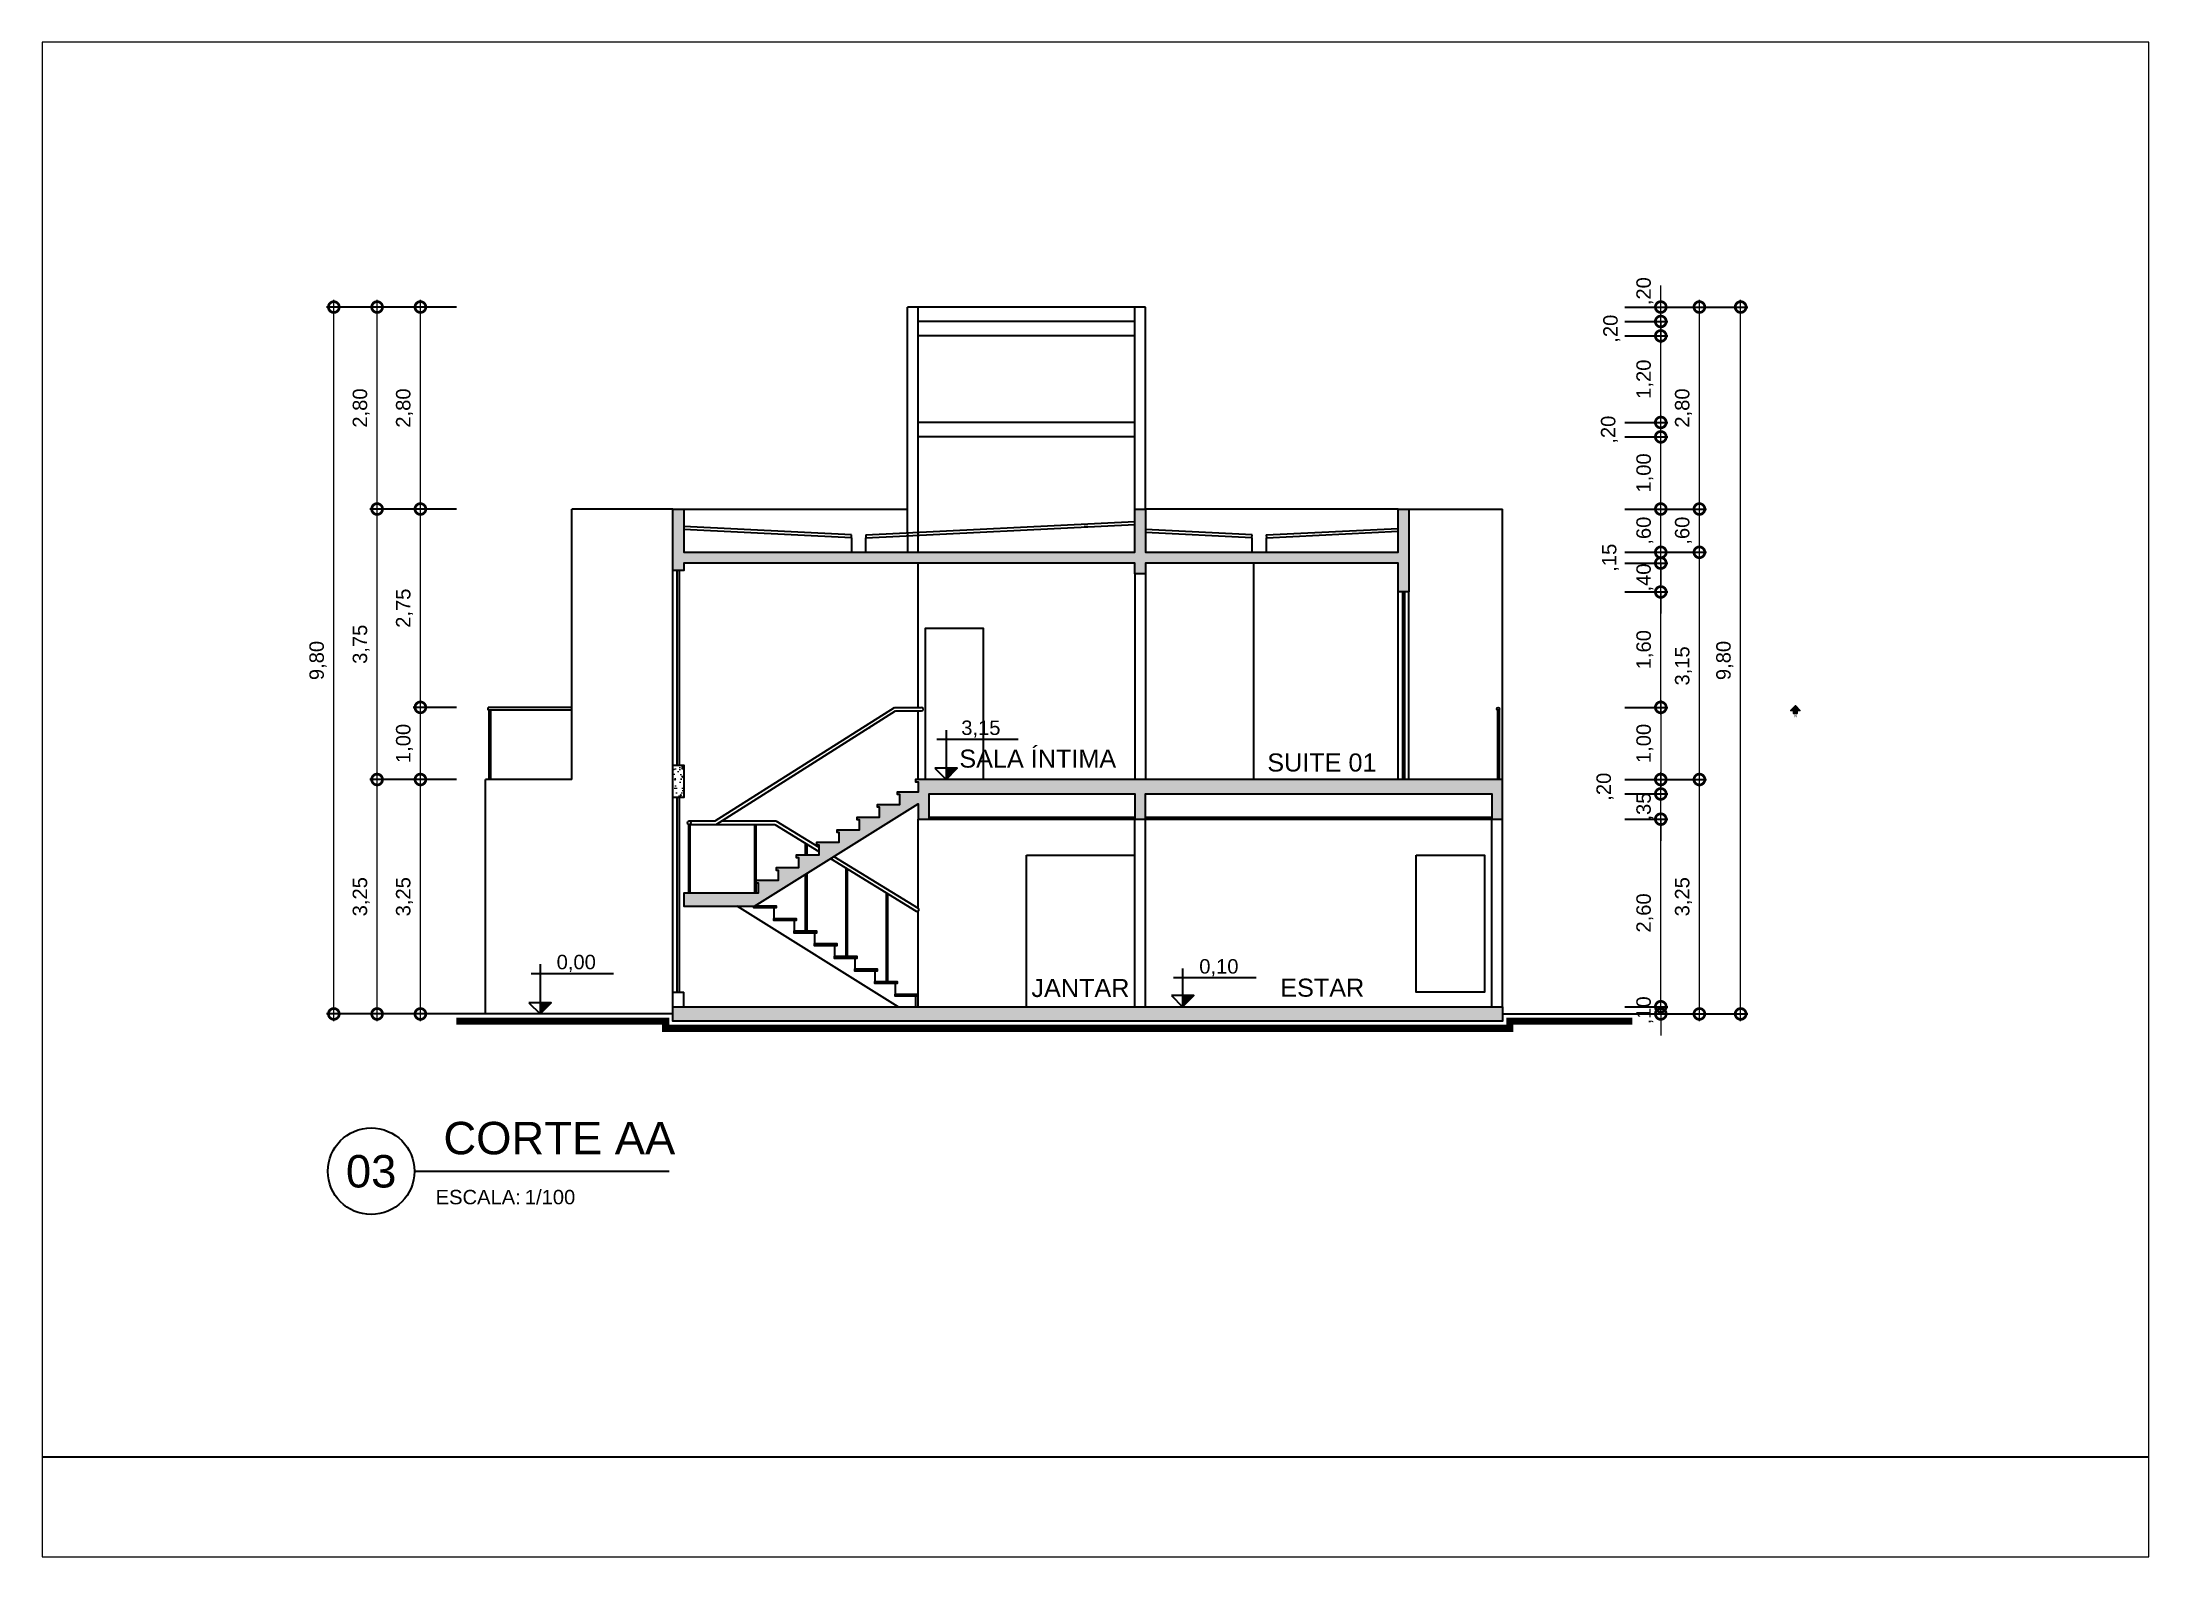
# Paper-space layout 'corteaa' of a CAD drawing. Header units: metres, sheet in millimetres. Extents: x -205 to 87, y 297 to 507.
# The model-space entities are those that its viewports show. They can reach past a viewport. Long polylines and large blocks are cut down to what shows.
import ezdxf
from ezdxf.enums import TextEntityAlignment as Align

# ---------------------------------------------------------------- set-up
doc = ezdxf.new("R2010")
doc.units = ezdxf.units.M
doc.header["$LTSCALE"] = 0.25
doc.linetypes.add('HIDDEN2', pattern=[4.7625, 3.175, -1.5875])
doc.layers.add('0_MRG_AUX', color=7, linetype='Continuous', true_color=0xecbcd1, plot=False)
for name, color, linetype in [('ARQ_ALV CT', 4, 'Continuous'), ('ARQ_ALV VS', 2, 'Continuous'), ('ARQ_CONC CT', 6, 'Continuous'), ('ARQ_DIV', 3, 'Continuous'), ('ARQ_ESQ CT', 2, 'Continuous'), ('ARQ_METAL CT', 2, 'Continuous'), ('ARQ_METAL VS', 1, 'Continuous'), ('ARQ_PROJ INF', 1, 'HIDDEN2'), ('ARQ_TXT 01', 1, 'Continuous'), ('ARQ_VISTA 01', 1, 'Continuous'), ('ARQ_VISTA 03', 3, 'Continuous'), ('SIMB_01', 1, 'Continuous'), ('SIMB_02', 2, 'Continuous'), ('SIMB_PREENCHIMENTO', 253, 'Continuous'), ('SIMB_TXT', 1, 'Continuous')]:
    doc.layers.add(name, color=color, linetype=linetype)
for name, color, linetype, lineweight in [('ARQ_CINZA 02', 251, 'Continuous', 9), ('ARQ_CINZA 03', 252, 'Continuous', 9), ('ARQ_CINZA 04', 253, 'Continuous', 9)]:
    doc.layers.add(name, color=color, linetype=linetype, lineweight=lineweight)
doc.layers.add('ARQ_COTA_AZUL', color=7, linetype='Continuous', lineweight=20, true_color=0x26d968)
doc.styles.add('Annot_2.5mm', font='arial.ttf', dxfattribs={"height": 2.5})
doc.styles.add('Annot_3.5mm', font='arial.ttf', dxfattribs={"height": 3.5})
doc.styles.add('cota', font='arial.ttf')
doc.styles.add('SIMB', font='arial.ttf')
doc.dimstyles.new('Info 01 - annot', dxfattribs={"dimtxt": 2, "dimasz": 3, "dimexe": 1, "dimexo": 1, "dimgap": 1, "dimtad": 1, "dimzin": 4, "dimtxsty": 'cota', "dimblk": 'DOTSMALL', "dimcen": 2, "dimdle": 1, "dimclrd": 256, "dimclre": 256, "dimclrt": 1, "dimazin": 2, "dimtfac": 0.09, "dimtix": 1, "dimtmove": 2, "dimatfit": 2, "dimfxl": 5, "dimfxlon": 1, "dimtolj": 1, "dimtzin": 4, "dimlwd": -1, "dimarcsym": 1})

psp = doc.layouts.new('corteaa')

msp = doc.modelspace()

# ---------------------------------------------------------------- texts
at = {"layer": 'ARQ_TXT 01', "char_height": 0.25, "width": 2.41083, "attachment_point": 1, "style": 'Annot_2.5mm'}
for s, insert in [('SALA ÍNTIMA', (47373.384, 23429.85)), ('SUITE 01', (47377.652, 23429.796)), ('JANTAR', (47374.383, 23426.67)), ('ESTAR', (47377.832, 23426.674))]:
    msp.add_mtext(s, dxfattribs=dict(at, insert=insert))

# ---------------------------------------------------------------- blocks, each defined once
blk = doc.blocks.new('norte')
at = {"layer": 'SIMB_PREENCHIMENTO'}
blk.add_hatch(color=256, dxfattribs=at).paths.add_polyline_path([(-6.4, -6.4), (-2.2, -6.4), (-2.2, -10.9), (2.2, -10.9), (2.2, -6.4), (6.4, -6.4), (0, 0)])
at = {"layer": 'SIMB_01'}
blk.add_lwpolyline([(-2.2, -6.4), (-6.4, -6.4), (0, 0), (6.4, -6.4), (2.2, -6.4), (2.2, -10.9), (-2.2, -10.9)], close=True, dxfattribs=at)
at = {"layer": 'SIMB_01', "insert": (-1.4, -12.4), "char_height": 3.5, "width": 3.7, "attachment_point": 1, "style": 'Annot_3.5mm'}
blk.add_mtext('N', dxfattribs=at)
blk = doc.blocks.new('*U163')
at = {"layer": 'SIMB_PREENCHIMENTO', "transparency": 33554587}
h = blk.add_hatch(color=256, dxfattribs=at)
h.dxf.hatch_style = 1
h.paths.add_polyline_path([(1.56, 1.56), (0, 1.56), (0, 0)])
at = {"layer": 'SIMB_01'}
for p, q in [((0, 6.88), (0, 0)), ((-1.25, 5.63), (10.18, 5.63))]:
    blk.add_line(p, q, dxfattribs=at)
blk.add_lwpolyline([(-1.56, 1.56), (0, 0), (1.56, 1.56), (-1.56, 1.56)], dxfattribs=at)
at = {"layer": 'SIMB_TXT', "style": 'SIMB'}
blk.add_attdef('00,00', (2.3, 6.2), '', height=2, dxfattribs=at)
blk = doc.blocks.new('*U162')
at = {"layer": 'SIMB_02'}
blk.add_line((6, 0), (41.33, 0), dxfattribs=at)
blk.add_circle((0, 0), 6, dxfattribs=at)
at = {"layer": 'SIMB_TXT', "style": 'SIMB'}
blk.add_text('ESCALA:', height=2, dxfattribs=at).set_placement((8.94, -4.58))
blk.add_attdef('TITULO_DO_DESENHO', text='', height=4.5, dxfattribs=at).set_placement((10.02, 1), align=Align.BOTTOM_LEFT)
blk.add_attdef('NUM', text='', height=4.5, dxfattribs=at).set_placement((0, 0), align=Align.MIDDLE_CENTER)
blk.add_attdef('ESCALA', (21.3, -4.58), '', height=2, dxfattribs=at)
blk = doc.blocks.new('*U161')
at = {"layer": 'SIMB_PREENCHIMENTO', "transparency": 33554587}
h = blk.add_hatch(color=256, dxfattribs=at)
h.dxf.hatch_style = 1
h.paths.add_polyline_path([(1.56, 1.56), (0, 1.56), (0, 0)])
at = {"layer": 'SIMB_01'}
for p, q in [((-1.25, 4.03), (10.18, 4.03)), ((0, 5.28), (0, 0))]:
    blk.add_line(p, q, dxfattribs=at)
blk.add_lwpolyline([(-1.56, 1.56), (0, 0), (1.56, 1.56), (-1.56, 1.56)], dxfattribs=at)
at = {"layer": 'SIMB_TXT', "style": 'SIMB'}
blk.add_attdef('00,00', (2.3, 4.6), '', height=2, dxfattribs=at)
blk = doc.blocks.new('_DotSmall')
at = {"color": 0, "linetype": 'ByBlock', "const_width": 0.5}
blk.add_lwpolyline([(-0.0625, 0, 1), (0.0625, 0, 1)], format="xyb", close=True, dxfattribs=at)
blk = doc.blocks.new('*D164')
at = {"layer": 'ARQ_COTA_AZUL', "transparency": 16777216}
blk.add_line((47383.641, 23426.085), (47383.641, 23429.535), dxfattribs=at)
at = {"layer": 'ARQ_COTA_AZUL', "lineweight": -2, "transparency": 16777216}
for p, q in [((47383.141, 23429.435), (47383.741, 23429.435)), ((47383.141, 23426.185), (47383.741, 23426.185))]:
    blk.add_line(p, q, dxfattribs=at)
at = {"layer": 'ARQ_COTA_AZUL', "transparency": 16777216, "xscale": 0.3, "yscale": 0.3, "zscale": 0.3}
for p, rotation in [((47383.641, 23429.435), 90), ((47383.641, 23426.185), 270)]:
    blk.add_blockref('_DotSmall', p, dxfattribs=dict(at, rotation=rotation))
at = {"layer": 'ARQ_COTA_AZUL', "color": 1, "transparency": 16777216, "insert": (47383.421, 23427.81), "char_height": 0.2, "attachment_point": 5, "rotation": 90, "style": 'cota'}
blk.add_mtext('\\A1;3,25', dxfattribs=at)
blk = doc.blocks.new('*D298')
at = {"layer": 'ARQ_COTA_AZUL', "lineweight": -2, "transparency": 16777216}
for p, q in [((47383.141, 23432.585), (47383.741, 23432.585)), ((47383.141, 23429.435), (47383.741, 23429.435))]:
    blk.add_line(p, q, dxfattribs=at)
at = {"layer": 'ARQ_COTA_AZUL', "transparency": 16777216}
blk.add_line((47383.641, 23429.335), (47383.641, 23432.685), dxfattribs=at)
at = {"layer": 'ARQ_COTA_AZUL', "transparency": 16777216, "xscale": 0.3, "yscale": 0.3, "zscale": 0.3}
for p, rotation in [((47383.641, 23432.585), 90), ((47383.641, 23429.435), 270)]:
    blk.add_blockref('_DotSmall', p, dxfattribs=dict(at, rotation=rotation))
at = {"layer": 'ARQ_COTA_AZUL', "color": 1, "transparency": 16777216, "insert": (47383.421, 23431.01), "char_height": 0.2, "attachment_point": 5, "rotation": 90, "style": 'cota'}
blk.add_mtext('\\A1;3,15', dxfattribs=at)
blk = doc.blocks.new('*D299')
at = {"layer": 'ARQ_COTA_AZUL', "lineweight": -2, "transparency": 16777216}
for p, q in [((47383.141, 23433.185), (47383.741, 23433.185)), ((47383.141, 23432.585), (47383.741, 23432.585))]:
    blk.add_line(p, q, dxfattribs=at)
at = {"layer": 'ARQ_COTA_AZUL', "transparency": 16777216}
blk.add_line((47383.641, 23432.485), (47383.641, 23433.285), dxfattribs=at)
at = {"layer": 'ARQ_COTA_AZUL', "transparency": 16777216, "xscale": 0.3, "yscale": 0.3, "zscale": 0.3}
for p, rotation in [((47383.641, 23433.185), 90), ((47383.641, 23432.585), 270)]:
    blk.add_blockref('_DotSmall', p, dxfattribs=dict(at, rotation=rotation))
at = {"layer": 'ARQ_COTA_AZUL', "color": 1, "transparency": 16777216, "insert": (47383.421, 23432.885), "char_height": 0.2, "attachment_point": 5, "rotation": 90, "style": 'cota'}
blk.add_mtext('\\A1;,60', dxfattribs=at)
blk = doc.blocks.new('*D300')
at = {"layer": 'ARQ_COTA_AZUL', "lineweight": -2, "transparency": 16777216}
for p, q in [((47383.141, 23435.985), (47383.741, 23435.985)), ((47383.141, 23433.185), (47383.741, 23433.185))]:
    blk.add_line(p, q, dxfattribs=at)
at = {"layer": 'ARQ_COTA_AZUL', "transparency": 16777216}
blk.add_line((47383.641, 23433.085), (47383.641, 23436.085), dxfattribs=at)
at = {"layer": 'ARQ_COTA_AZUL', "transparency": 16777216, "xscale": 0.3, "yscale": 0.3, "zscale": 0.3}
for p, rotation in [((47383.641, 23435.985), 90), ((47383.641, 23433.185), 270)]:
    blk.add_blockref('_DotSmall', p, dxfattribs=dict(at, rotation=rotation))
at = {"layer": 'ARQ_COTA_AZUL', "color": 1, "transparency": 16777216, "insert": (47383.421, 23434.585), "char_height": 0.2, "attachment_point": 5, "rotation": 90, "style": 'cota'}
blk.add_mtext('\\A1;2,80', dxfattribs=at)
blk = doc.blocks.new('*D301')
at = {"layer": 'ARQ_COTA_AZUL', "transparency": 16777216}
for p, q in [((47383.106, 23426.285), (47383.106, 23426.585)), ((47383.106, 23426.185), (47383.106, 23426.285)), ((47383.106, 23426.185), (47383.106, 23425.885))]:
    blk.add_line(p, q, dxfattribs=at)
at = {"layer": 'ARQ_COTA_AZUL', "lineweight": -2, "transparency": 16777216}
for p, q in [((47382.606, 23426.285), (47383.206, 23426.285)), ((47382.606, 23426.185), (47383.206, 23426.185))]:
    blk.add_line(p, q, dxfattribs=at)
at = {"layer": 'ARQ_COTA_AZUL', "transparency": 16777216, "xscale": 0.3, "yscale": 0.3, "zscale": 0.3}
for p, rotation in [((47383.106, 23426.285), 270), ((47383.106, 23426.185), 90)]:
    blk.add_blockref('_DotSmall', p, dxfattribs=dict(at, rotation=rotation))
at = {"layer": 'ARQ_COTA_AZUL', "color": 1, "transparency": 16777216, "insert": (47382.886, 23426.235), "char_height": 0.2, "attachment_point": 5, "rotation": 90, "style": 'cota'}
blk.add_mtext('\\A1;,10', dxfattribs=at)
blk = doc.blocks.new('*D302')
at = {"layer": 'ARQ_COTA_AZUL', "transparency": 16777216}
blk.add_line((47383.106, 23426.185), (47383.106, 23428.985), dxfattribs=at)
at = {"layer": 'ARQ_COTA_AZUL', "lineweight": -2, "transparency": 16777216}
for p, q in [((47382.606, 23428.885), (47383.206, 23428.885)), ((47382.606, 23426.285), (47383.206, 23426.285))]:
    blk.add_line(p, q, dxfattribs=at)
at = {"layer": 'ARQ_COTA_AZUL', "transparency": 16777216, "xscale": 0.3, "yscale": 0.3, "zscale": 0.3}
for p, rotation in [((47383.106, 23428.885), 90), ((47383.106, 23426.285), 270)]:
    blk.add_blockref('_DotSmall', p, dxfattribs=dict(at, rotation=rotation))
at = {"layer": 'ARQ_COTA_AZUL', "color": 1, "transparency": 16777216, "insert": (47382.886, 23427.585), "char_height": 0.2, "attachment_point": 5, "rotation": 90, "style": 'cota'}
blk.add_mtext('\\A1;2,60', dxfattribs=at)
blk = doc.blocks.new('*D303')
at = {"layer": 'ARQ_COTA_AZUL', "transparency": 16777216}
for p, q in [((47383.106, 23429.235), (47383.106, 23429.535)), ((47383.106, 23428.885), (47383.106, 23429.235)), ((47383.106, 23428.885), (47383.106, 23428.585))]:
    blk.add_line(p, q, dxfattribs=at)
at = {"layer": 'ARQ_COTA_AZUL', "lineweight": -2, "transparency": 16777216}
for p, q in [((47382.606, 23429.235), (47383.206, 23429.235)), ((47382.606, 23428.885), (47383.206, 23428.885))]:
    blk.add_line(p, q, dxfattribs=at)
at = {"layer": 'ARQ_COTA_AZUL', "transparency": 16777216, "xscale": 0.3, "yscale": 0.3, "zscale": 0.3}
for p, rotation in [((47383.106, 23429.235), 270), ((47383.106, 23428.885), 90)]:
    blk.add_blockref('_DotSmall', p, dxfattribs=dict(at, rotation=rotation))
at = {"layer": 'ARQ_COTA_AZUL', "color": 1, "transparency": 16777216, "insert": (47382.886, 23429.06), "char_height": 0.2, "attachment_point": 5, "rotation": 90, "style": 'cota'}
blk.add_mtext('\\A1;,35', dxfattribs=at)
blk = doc.blocks.new('*D304')
at = {"layer": 'ARQ_COTA_AZUL', "transparency": 16777216}
blk.add_line((47383.106, 23429.135), (47383.106, 23429.535), dxfattribs=at)
at = {"layer": 'ARQ_COTA_AZUL', "lineweight": -2, "transparency": 16777216}
for p, q in [((47382.606, 23429.435), (47383.206, 23429.435)), ((47382.606, 23429.235), (47383.206, 23429.235))]:
    blk.add_line(p, q, dxfattribs=at)
at = {"layer": 'ARQ_COTA_AZUL', "transparency": 16777216, "xscale": 0.3, "yscale": 0.3, "zscale": 0.3}
for p, rotation in [((47383.106, 23429.435), 90), ((47383.106, 23429.235), 270)]:
    blk.add_blockref('_DotSmall', p, dxfattribs=dict(at, rotation=rotation))
at = {"layer": 'ARQ_COTA_AZUL', "color": 1, "transparency": 16777216, "insert": (47382.333, 23429.335), "char_height": 0.2, "attachment_point": 5, "rotation": 90, "style": 'cota'}
blk.add_mtext('\\A1;,20', dxfattribs=at)
blk = doc.blocks.new('*D305')
at = {"layer": 'ARQ_COTA_AZUL', "transparency": 16777216}
blk.add_line((47383.106, 23430.335), (47383.106, 23432.135), dxfattribs=at)
at = {"layer": 'ARQ_COTA_AZUL', "lineweight": -2, "transparency": 16777216}
for p, q in [((47382.606, 23432.035), (47383.206, 23432.035)), ((47382.606, 23430.435), (47383.206, 23430.435))]:
    blk.add_line(p, q, dxfattribs=at)
at = {"layer": 'ARQ_COTA_AZUL', "transparency": 16777216, "xscale": 0.3, "yscale": 0.3, "zscale": 0.3}
for p, rotation in [((47383.106, 23432.035), 90), ((47383.106, 23430.435), 270)]:
    blk.add_blockref('_DotSmall', p, dxfattribs=dict(at, rotation=rotation))
at = {"layer": 'ARQ_COTA_AZUL', "color": 1, "transparency": 16777216, "insert": (47382.886, 23431.235), "char_height": 0.2, "attachment_point": 5, "rotation": 90, "style": 'cota'}
blk.add_mtext('\\A1;1,60', dxfattribs=at)
blk = doc.blocks.new('*D306')
at = {"layer": 'ARQ_COTA_AZUL', "transparency": 16777216}
for p, q in [((47383.106, 23432.435), (47383.106, 23432.735)), ((47383.106, 23432.035), (47383.106, 23432.435)), ((47383.106, 23432.035), (47383.106, 23431.735))]:
    blk.add_line(p, q, dxfattribs=at)
at = {"layer": 'ARQ_COTA_AZUL', "lineweight": -2, "transparency": 16777216}
for p, q in [((47382.606, 23432.435), (47383.206, 23432.435)), ((47382.606, 23432.035), (47383.206, 23432.035))]:
    blk.add_line(p, q, dxfattribs=at)
at = {"layer": 'ARQ_COTA_AZUL', "transparency": 16777216, "xscale": 0.3, "yscale": 0.3, "zscale": 0.3}
for p, rotation in [((47383.106, 23432.435), 270), ((47383.106, 23432.035), 90)]:
    blk.add_blockref('_DotSmall', p, dxfattribs=dict(at, rotation=rotation))
at = {"layer": 'ARQ_COTA_AZUL', "color": 1, "transparency": 16777216, "insert": (47382.886, 23432.235), "char_height": 0.2, "attachment_point": 5, "rotation": 90, "style": 'cota'}
blk.add_mtext('\\A1;,40', dxfattribs=at)
blk = doc.blocks.new('*D307')
at = {"layer": 'ARQ_COTA_AZUL', "transparency": 16777216}
for p, q in [((47383.106, 23432.585), (47383.106, 23432.885)), ((47383.106, 23432.435), (47383.106, 23432.585)), ((47383.106, 23432.435), (47383.106, 23432.135))]:
    blk.add_line(p, q, dxfattribs=at)
at = {"layer": 'ARQ_COTA_AZUL', "lineweight": -2, "transparency": 16777216}
for p, q in [((47382.606, 23432.585), (47383.206, 23432.585)), ((47382.606, 23432.435), (47383.206, 23432.435))]:
    blk.add_line(p, q, dxfattribs=at)
at = {"layer": 'ARQ_COTA_AZUL', "transparency": 16777216, "xscale": 0.3, "yscale": 0.3, "zscale": 0.3}
for p, rotation in [((47383.106, 23432.585), 270), ((47383.106, 23432.435), 90)]:
    blk.add_blockref('_DotSmall', p, dxfattribs=dict(at, rotation=rotation))
at = {"layer": 'ARQ_COTA_AZUL', "color": 1, "transparency": 16777216, "insert": (47382.409, 23432.51), "char_height": 0.2, "attachment_point": 5, "rotation": 90, "style": 'cota'}
blk.add_mtext('\\A1;,15', dxfattribs=at)
blk = doc.blocks.new('*D308')
at = {"layer": 'ARQ_COTA_AZUL', "lineweight": -2, "transparency": 16777216}
for p, q in [((47382.606, 23433.185), (47383.206, 23433.185)), ((47382.606, 23432.585), (47383.206, 23432.585))]:
    blk.add_line(p, q, dxfattribs=at)
at = {"layer": 'ARQ_COTA_AZUL', "transparency": 16777216}
blk.add_line((47383.106, 23432.485), (47383.106, 23433.285), dxfattribs=at)
at = {"layer": 'ARQ_COTA_AZUL', "transparency": 16777216, "xscale": 0.3, "yscale": 0.3, "zscale": 0.3}
for p, rotation in [((47383.106, 23433.185), 90), ((47383.106, 23432.585), 270)]:
    blk.add_blockref('_DotSmall', p, dxfattribs=dict(at, rotation=rotation))
at = {"layer": 'ARQ_COTA_AZUL', "color": 1, "transparency": 16777216, "insert": (47382.886, 23432.885), "char_height": 0.2, "attachment_point": 5, "rotation": 90, "style": 'cota'}
blk.add_mtext('\\A1;,60', dxfattribs=at)
blk = doc.blocks.new('*D309')
at = {"layer": 'ARQ_COTA_AZUL', "lineweight": -2, "transparency": 16777216}
for p, q in [((47382.606, 23434.185), (47383.206, 23434.185)), ((47382.606, 23433.185), (47383.206, 23433.185))]:
    blk.add_line(p, q, dxfattribs=at)
at = {"layer": 'ARQ_COTA_AZUL', "transparency": 16777216}
blk.add_line((47383.106, 23433.085), (47383.106, 23434.285), dxfattribs=at)
at = {"layer": 'ARQ_COTA_AZUL', "transparency": 16777216, "xscale": 0.3, "yscale": 0.3, "zscale": 0.3}
for p, rotation in [((47383.106, 23434.185), 90), ((47383.106, 23433.185), 270)]:
    blk.add_blockref('_DotSmall', p, dxfattribs=dict(at, rotation=rotation))
at = {"layer": 'ARQ_COTA_AZUL', "color": 1, "transparency": 16777216, "insert": (47382.886, 23433.685), "char_height": 0.2, "attachment_point": 5, "rotation": 90, "style": 'cota'}
blk.add_mtext('\\A1;1,00', dxfattribs=at)
blk = doc.blocks.new('*D310')
at = {"layer": 'ARQ_COTA_AZUL', "transparency": 16777216}
blk.add_line((47383.106, 23434.085), (47383.106, 23434.485), dxfattribs=at)
at = {"layer": 'ARQ_COTA_AZUL', "lineweight": -2, "transparency": 16777216}
for p, q in [((47382.606, 23434.385), (47383.206, 23434.385)), ((47382.606, 23434.185), (47383.206, 23434.185))]:
    blk.add_line(p, q, dxfattribs=at)
at = {"layer": 'ARQ_COTA_AZUL', "transparency": 16777216, "xscale": 0.3, "yscale": 0.3, "zscale": 0.3}
for p, rotation in [((47383.106, 23434.385), 90), ((47383.106, 23434.185), 270)]:
    blk.add_blockref('_DotSmall', p, dxfattribs=dict(at, rotation=rotation))
at = {"layer": 'ARQ_COTA_AZUL', "color": 1, "transparency": 16777216, "insert": (47382.395, 23434.285), "char_height": 0.2, "attachment_point": 5, "rotation": 90, "style": 'cota'}
blk.add_mtext('\\A1;,20', dxfattribs=at)
blk = doc.blocks.new('*D311')
at = {"layer": 'ARQ_COTA_AZUL', "transparency": 16777216}
blk.add_line((47383.106, 23434.285), (47383.106, 23435.685), dxfattribs=at)
at = {"layer": 'ARQ_COTA_AZUL', "lineweight": -2, "transparency": 16777216}
for p, q in [((47382.606, 23435.585), (47383.206, 23435.585)), ((47382.606, 23434.385), (47383.206, 23434.385))]:
    blk.add_line(p, q, dxfattribs=at)
at = {"layer": 'ARQ_COTA_AZUL', "transparency": 16777216, "xscale": 0.3, "yscale": 0.3, "zscale": 0.3}
for p, rotation in [((47383.106, 23435.585), 90), ((47383.106, 23434.385), 270)]:
    blk.add_blockref('_DotSmall', p, dxfattribs=dict(at, rotation=rotation))
at = {"layer": 'ARQ_COTA_AZUL', "color": 1, "transparency": 16777216, "insert": (47382.886, 23434.985), "char_height": 0.2, "attachment_point": 5, "rotation": 90, "style": 'cota'}
blk.add_mtext('\\A1;1,20', dxfattribs=at)
blk = doc.blocks.new('*D312')
at = {"layer": 'ARQ_COTA_AZUL', "lineweight": -2, "transparency": 16777216}
for p, q in [((47382.606, 23435.785), (47383.206, 23435.785)), ((47382.606, 23435.585), (47383.206, 23435.585))]:
    blk.add_line(p, q, dxfattribs=at)
at = {"layer": 'ARQ_COTA_AZUL', "transparency": 16777216}
blk.add_line((47383.106, 23435.485), (47383.106, 23435.885), dxfattribs=at)
at = {"layer": 'ARQ_COTA_AZUL', "transparency": 16777216, "xscale": 0.3, "yscale": 0.3, "zscale": 0.3}
for p, rotation in [((47383.106, 23435.785), 90), ((47383.106, 23435.585), 270)]:
    blk.add_blockref('_DotSmall', p, dxfattribs=dict(at, rotation=rotation))
at = {"layer": 'ARQ_COTA_AZUL', "color": 1, "transparency": 16777216, "insert": (47382.427, 23435.685), "char_height": 0.2, "attachment_point": 5, "rotation": 90, "style": 'cota'}
blk.add_mtext('\\A1;,20', dxfattribs=at)
blk = doc.blocks.new('*D313')
at = {"layer": 'ARQ_COTA_AZUL', "transparency": 16777216}
for p, q in [((47383.106, 23435.985), (47383.106, 23436.285)), ((47383.106, 23435.785), (47383.106, 23435.985)), ((47383.106, 23435.785), (47383.106, 23435.485))]:
    blk.add_line(p, q, dxfattribs=at)
at = {"layer": 'ARQ_COTA_AZUL', "lineweight": -2, "transparency": 16777216}
for p, q in [((47382.606, 23435.985), (47383.206, 23435.985)), ((47382.606, 23435.785), (47383.206, 23435.785))]:
    blk.add_line(p, q, dxfattribs=at)
at = {"layer": 'ARQ_COTA_AZUL', "transparency": 16777216, "xscale": 0.3, "yscale": 0.3, "zscale": 0.3}
for p, rotation in [((47383.106, 23435.985), 270), ((47383.106, 23435.785), 90)]:
    blk.add_blockref('_DotSmall', p, dxfattribs=dict(at, rotation=rotation))
at = {"layer": 'ARQ_COTA_AZUL', "color": 1, "transparency": 16777216, "insert": (47382.886, 23436.205), "char_height": 0.2, "attachment_point": 5, "rotation": 90, "style": 'cota'}
blk.add_mtext('\\A1;,20', dxfattribs=at)
blk = doc.blocks.new('*D314')
at = {"layer": 'ARQ_COTA_AZUL', "transparency": 16777216}
blk.add_line((47365.914, 23426.085), (47365.914, 23429.535), dxfattribs=at)
at = {"layer": 'ARQ_COTA_AZUL', "lineweight": -2, "transparency": 16777216}
for p, q in [((47366.414, 23429.435), (47365.814, 23429.435)), ((47366.414, 23426.185), (47365.814, 23426.185))]:
    blk.add_line(p, q, dxfattribs=at)
at = {"layer": 'ARQ_COTA_AZUL', "transparency": 16777216, "xscale": 0.3, "yscale": 0.3, "zscale": 0.3}
for p, rotation in [((47365.914, 23429.435), 90), ((47365.914, 23426.185), 270)]:
    blk.add_blockref('_DotSmall', p, dxfattribs=dict(at, rotation=rotation))
at = {"layer": 'ARQ_COTA_AZUL', "color": 1, "transparency": 16777216, "insert": (47365.694, 23427.81), "char_height": 0.2, "attachment_point": 5, "rotation": 90, "style": 'cota'}
blk.add_mtext('\\A1;3,25', dxfattribs=at)
blk = doc.blocks.new('*D315')
at = {"layer": 'ARQ_COTA_AZUL', "lineweight": -2, "transparency": 16777216}
for p, q in [((47366.414, 23430.435), (47365.814, 23430.435)), ((47366.414, 23429.435), (47365.814, 23429.435))]:
    blk.add_line(p, q, dxfattribs=at)
at = {"layer": 'ARQ_COTA_AZUL', "transparency": 16777216}
blk.add_line((47365.914, 23429.335), (47365.914, 23430.535), dxfattribs=at)
at = {"layer": 'ARQ_COTA_AZUL', "transparency": 16777216, "xscale": 0.3, "yscale": 0.3, "zscale": 0.3}
for p, rotation in [((47365.914, 23430.435), 90), ((47365.914, 23429.435), 270)]:
    blk.add_blockref('_DotSmall', p, dxfattribs=dict(at, rotation=rotation))
at = {"layer": 'ARQ_COTA_AZUL', "color": 1, "transparency": 16777216, "insert": (47365.694, 23429.935), "char_height": 0.2, "attachment_point": 5, "rotation": 90, "style": 'cota'}
blk.add_mtext('\\A1;1,00', dxfattribs=at)
blk = doc.blocks.new('*D316')
at = {"layer": 'ARQ_COTA_AZUL', "lineweight": -2, "transparency": 16777216}
for p, q in [((47366.414, 23433.185), (47365.814, 23433.185)), ((47366.414, 23430.435), (47365.814, 23430.435))]:
    blk.add_line(p, q, dxfattribs=at)
at = {"layer": 'ARQ_COTA_AZUL', "transparency": 16777216}
blk.add_line((47365.914, 23430.335), (47365.914, 23433.285), dxfattribs=at)
at = {"layer": 'ARQ_COTA_AZUL', "transparency": 16777216, "xscale": 0.3, "yscale": 0.3, "zscale": 0.3}
for p, rotation in [((47365.914, 23433.185), 90), ((47365.914, 23430.435), 270)]:
    blk.add_blockref('_DotSmall', p, dxfattribs=dict(at, rotation=rotation))
at = {"layer": 'ARQ_COTA_AZUL', "color": 1, "transparency": 16777216, "insert": (47365.694, 23431.81), "char_height": 0.2, "attachment_point": 5, "rotation": 90, "style": 'cota'}
blk.add_mtext('\\A1;2,75', dxfattribs=at)
blk = doc.blocks.new('*D317')
at = {"layer": 'ARQ_COTA_AZUL', "lineweight": -2, "transparency": 16777216}
for p, q in [((47366.414, 23435.985), (47365.814, 23435.985)), ((47366.414, 23433.185), (47365.814, 23433.185))]:
    blk.add_line(p, q, dxfattribs=at)
at = {"layer": 'ARQ_COTA_AZUL', "transparency": 16777216}
blk.add_line((47365.914, 23433.085), (47365.914, 23436.085), dxfattribs=at)
at = {"layer": 'ARQ_COTA_AZUL', "transparency": 16777216, "xscale": 0.3, "yscale": 0.3, "zscale": 0.3}
for p, rotation in [((47365.914, 23435.985), 90), ((47365.914, 23433.185), 270)]:
    blk.add_blockref('_DotSmall', p, dxfattribs=dict(at, rotation=rotation))
at = {"layer": 'ARQ_COTA_AZUL', "color": 1, "transparency": 16777216, "insert": (47365.694, 23434.585), "char_height": 0.2, "attachment_point": 5, "rotation": 90, "style": 'cota'}
blk.add_mtext('\\A1;2,80', dxfattribs=at)
blk = doc.blocks.new('*D318')
at = {"layer": 'ARQ_COTA_AZUL', "lineweight": -2, "transparency": 16777216}
for p, q in [((47382.606, 23430.435), (47383.206, 23430.435)), ((47382.606, 23429.435), (47383.206, 23429.435))]:
    blk.add_line(p, q, dxfattribs=at)
at = {"layer": 'ARQ_COTA_AZUL', "transparency": 16777216}
blk.add_line((47383.106, 23430.535), (47383.106, 23429.335), dxfattribs=at)
at = {"layer": 'ARQ_COTA_AZUL', "transparency": 16777216, "xscale": 0.3, "yscale": 0.3, "zscale": 0.3}
for p, rotation in [((47383.106, 23430.435), 90), ((47383.106, 23429.435), 270)]:
    blk.add_blockref('_DotSmall', p, dxfattribs=dict(at, rotation=rotation))
at = {"layer": 'ARQ_COTA_AZUL', "color": 1, "transparency": 16777216, "insert": (47382.886, 23429.935), "char_height": 0.2, "attachment_point": 5, "rotation": 90, "style": 'cota'}
blk.add_mtext('\\A1;1,00', dxfattribs=at)
blk = doc.blocks.new('*D319')
at = {"layer": 'ARQ_COTA_AZUL', "lineweight": -2, "transparency": 16777216}
for p, q in [((47383.713, 23435.985), (47384.313, 23435.985)), ((47383.713, 23426.185), (47384.313, 23426.185))]:
    blk.add_line(p, q, dxfattribs=at)
at = {"layer": 'ARQ_COTA_AZUL', "transparency": 16777216}
blk.add_line((47384.213, 23426.085), (47384.213, 23436.085), dxfattribs=at)
at = {"layer": 'ARQ_COTA_AZUL', "transparency": 16777216, "xscale": 0.3, "yscale": 0.3, "zscale": 0.3}
for p, rotation in [((47384.213, 23435.985), 90), ((47384.213, 23426.185), 270)]:
    blk.add_blockref('_DotSmall', p, dxfattribs=dict(at, rotation=rotation))
at = {"layer": 'ARQ_COTA_AZUL', "color": 1, "transparency": 16777216, "insert": (47383.993, 23431.085), "char_height": 0.2, "attachment_point": 5, "rotation": 90, "style": 'cota'}
blk.add_mtext('\\A1;9,80', dxfattribs=at)
blk = doc.blocks.new('*D320')
at = {"layer": 'ARQ_COTA_AZUL', "transparency": 16777216}
blk.add_line((47365.314, 23426.085), (47365.314, 23429.535), dxfattribs=at)
at = {"layer": 'ARQ_COTA_AZUL', "lineweight": -2, "transparency": 16777216}
for p, q in [((47365.814, 23429.435), (47365.214, 23429.435)), ((47365.814, 23426.185), (47365.214, 23426.185))]:
    blk.add_line(p, q, dxfattribs=at)
at = {"layer": 'ARQ_COTA_AZUL', "transparency": 16777216, "xscale": 0.3, "yscale": 0.3, "zscale": 0.3}
for p, rotation in [((47365.314, 23429.435), 90), ((47365.314, 23426.185), 270)]:
    blk.add_blockref('_DotSmall', p, dxfattribs=dict(at, rotation=rotation))
at = {"layer": 'ARQ_COTA_AZUL', "color": 1, "transparency": 16777216, "insert": (47365.094, 23427.81), "char_height": 0.2, "attachment_point": 5, "rotation": 90, "style": 'cota'}
blk.add_mtext('\\A1;3,25', dxfattribs=at)
blk = doc.blocks.new('*D321')
at = {"layer": 'ARQ_COTA_AZUL', "lineweight": -2, "transparency": 16777216}
for p, q in [((47365.814, 23433.185), (47365.214, 23433.185)), ((47365.814, 23429.435), (47365.214, 23429.435))]:
    blk.add_line(p, q, dxfattribs=at)
at = {"layer": 'ARQ_COTA_AZUL', "transparency": 16777216}
blk.add_line((47365.314, 23429.335), (47365.314, 23433.285), dxfattribs=at)
at = {"layer": 'ARQ_COTA_AZUL', "transparency": 16777216, "xscale": 0.3, "yscale": 0.3, "zscale": 0.3}
for p, rotation in [((47365.314, 23433.185), 90), ((47365.314, 23429.435), 270)]:
    blk.add_blockref('_DotSmall', p, dxfattribs=dict(at, rotation=rotation))
at = {"layer": 'ARQ_COTA_AZUL', "color": 1, "transparency": 16777216, "insert": (47365.094, 23431.31), "char_height": 0.2, "attachment_point": 5, "rotation": 90, "style": 'cota'}
blk.add_mtext('\\A1;3,75', dxfattribs=at)
blk = doc.blocks.new('*D322')
at = {"layer": 'ARQ_COTA_AZUL', "lineweight": -2, "transparency": 16777216}
for p, q in [((47365.814, 23435.985), (47365.214, 23435.985)), ((47365.814, 23433.185), (47365.214, 23433.185))]:
    blk.add_line(p, q, dxfattribs=at)
at = {"layer": 'ARQ_COTA_AZUL', "transparency": 16777216}
blk.add_line((47365.314, 23433.085), (47365.314, 23436.085), dxfattribs=at)
at = {"layer": 'ARQ_COTA_AZUL', "transparency": 16777216, "xscale": 0.3, "yscale": 0.3, "zscale": 0.3}
for p, rotation in [((47365.314, 23435.985), 90), ((47365.314, 23433.185), 270)]:
    blk.add_blockref('_DotSmall', p, dxfattribs=dict(at, rotation=rotation))
at = {"layer": 'ARQ_COTA_AZUL', "color": 1, "transparency": 16777216, "insert": (47365.094, 23434.585), "char_height": 0.2, "attachment_point": 5, "rotation": 90, "style": 'cota'}
blk.add_mtext('\\A1;2,80', dxfattribs=at)
blk = doc.blocks.new('*D323')
at = {"layer": 'ARQ_COTA_AZUL', "lineweight": -2, "transparency": 16777216}
for p, q in [((47365.214, 23435.985), (47364.614, 23435.985)), ((47365.214, 23426.185), (47364.614, 23426.185))]:
    blk.add_line(p, q, dxfattribs=at)
at = {"layer": 'ARQ_COTA_AZUL', "transparency": 16777216}
blk.add_line((47364.714, 23426.085), (47364.714, 23436.085), dxfattribs=at)
at = {"layer": 'ARQ_COTA_AZUL', "transparency": 16777216, "xscale": 0.3, "yscale": 0.3, "zscale": 0.3}
for p, rotation in [((47364.714, 23435.985), 90), ((47364.714, 23426.185), 270)]:
    blk.add_blockref('_DotSmall', p, dxfattribs=dict(at, rotation=rotation))
at = {"layer": 'ARQ_COTA_AZUL', "color": 1, "transparency": 16777216, "insert": (47364.494, 23431.085), "char_height": 0.2, "attachment_point": 5, "rotation": 90, "style": 'cota'}
blk.add_mtext('\\A1;9,80', dxfattribs=at)
blk = doc.blocks.new('*U368')
at = {"layer": 'SIMB_PREENCHIMENTO', "transparency": 33554587}
h = blk.add_hatch(color=256, dxfattribs=at)
h.dxf.hatch_style = 1
h.paths.add_polyline_path([(1.56, 1.56), (0, 1.56), (0, 0)])
at = {"layer": 'SIMB_01'}
for p, q in [((0, 6.86), (0, 0)), ((-1.25, 5.61), (9.99, 5.61))]:
    blk.add_line(p, q, dxfattribs=at)
blk.add_lwpolyline([(-1.56, 1.56), (0, 0), (1.56, 1.56), (-1.56, 1.56)], dxfattribs=at)
at = {"layer": 'SIMB_TXT', "style": 'SIMB'}
blk.add_attdef('00,00', (2.11, 6.18), '', height=2, dxfattribs=at)

# ---------------------------------------------------------------- dimensions: what is measured, and where the dimension line sits
at = {"layer": 'ARQ_COTA_AZUL'}
for base, p1, p2, picture, middle in [((47383.106, 23435.985), (47375.814, 23435.785), (47375.964, 23435.985), '*D313', (47382.886, 23436.205)), ((47383.106, 23435.785), (47375.814, 23435.585), (47375.814, 23435.785), '*D312', (47382.427, 23435.685)), ((47383.106, 23434.385), (47375.814, 23434.185), (47375.814, 23434.385), '*D310', (47382.395, 23434.285)), ((47383.106, 23432.585), (47379.464, 23432.435), (47379.464, 23432.585), '*D307', (47382.409, 23432.51)), ((47383.106, 23429.435), (47380.764, 23429.235), (47380.914, 23429.435), '*D304', (47382.333, 23429.335))]:
    dim = msp.add_linear_dim(base=base, p1=p1, p2=p2, angle=90, dimstyle='Info 01 - annot', dxfattribs=at)
    dim.commit()
    dim.dimension.update_dxf_attribs({"geometry": picture, "text_midpoint": middle, "dimtype": 160})
for base, p1, p2, picture, middle in [((47364.714, 23435.985), (47367.492, 23426.185), (47373.342, 23435.985), '*D323', (47364.494, 23431.085)), ((47365.314, 23435.985), (47368.676, 23433.185), (47373.326, 23435.985), '*D322', (47365.094, 23434.585)), ((47365.914, 23435.985), (47368.676, 23433.185), (47373.326, 23435.985), '*D317', (47365.694, 23434.585)), ((47384.213, 23435.985), (47382.606, 23426.185), (47375.964, 23435.985), '*D319', (47383.993, 23431.085)), ((47383.641, 23435.985), (47381.968, 23433.185), (47377.018, 23435.985), '*D300', (47383.421, 23434.585)), ((47383.106, 23435.585), (47375.814, 23434.385), (47375.814, 23435.585), '*D311', (47382.886, 23434.985)), ((47383.106, 23434.185), (47379.614, 23433.185), (47375.814, 23434.185), '*D309', (47382.886, 23433.685)), ((47365.314, 23433.185), (47367.476, 23429.435), (47368.676, 23433.185), '*D321', (47365.094, 23431.31)), ((47365.914, 23433.185), (47367.516, 23430.435), (47368.676, 23433.185), '*D316', (47365.694, 23431.81)), ((47383.106, 23433.185), (47379.464, 23432.585), (47379.614, 23433.185), '*D308', (47382.886, 23432.885)), ((47383.641, 23433.185), (47380.518, 23432.585), (47381.968, 23433.185), '*D299', (47383.421, 23432.885)), ((47383.106, 23432.435), (47379.614, 23432.035), (47379.464, 23432.435), '*D306', (47382.886, 23432.235)), ((47383.641, 23432.585), (47381.968, 23429.435), (47380.518, 23432.585), '*D298', (47383.421, 23431.01)), ((47383.106, 23432.035), (47380.854, 23430.435), (47379.614, 23432.035), '*D305', (47382.886, 23431.235)), ((47365.914, 23430.435), (47367.476, 23429.435), (47367.516, 23430.435), '*D315', (47365.694, 23429.935)), ((47383.106, 23429.435), (47380.854, 23430.435), (47380.914, 23429.435), '*D318', (47382.886, 23429.935)), ((47365.314, 23429.435), (47367.476, 23426.185), (47367.476, 23429.435), '*D320', (47365.094, 23427.81)), ((47365.914, 23429.435), (47367.476, 23426.185), (47367.476, 23429.435), '*D314', (47365.694, 23427.81)), ((47383.106, 23429.235), (47380.914, 23428.885), (47380.764, 23429.235), '*D303', (47382.886, 23429.06)), ((47383.641, 23429.435), (47381.968, 23426.185), (47381.968, 23429.435), '*D164', (47383.421, 23427.81)), ((47383.106, 23428.885), (47380.914, 23426.285), (47380.914, 23428.885), '*D302', (47382.886, 23427.585)), ((47383.106, 23426.285), (47380.914, 23426.185), (47380.914, 23426.285), '*D301', (47382.886, 23426.235))]:
    dim = msp.add_linear_dim(base=base, p1=p1, p2=p2, angle=90, dimstyle='Info 01 - annot', dxfattribs=at)
    dim.commit()
    dim.dimension.update_dxf_attribs({"geometry": picture, "text_midpoint": middle})

# ---------------------------------------------------------------- hatches: boundary and pattern name
at = {"layer": 'ARQ_CINZA 03'}
h = msp.add_hatch(dxfattribs=at)
h.set_pattern_fill('AR-CONC', color=256, scale=0.001, angle=90, style=0)
h.set_pattern_definition([(140, (47369.56406, 23432.4354), (0.015939, 0.1821847), [0.01905, -0.20955]), (85, (47369.56406, 23432.4354), (-0.191057, -0.0352434), [0.01524, -0.1676406]), (190.4514, (47369.5654, 23432.45058), (-0.1751178, 0.1469412), [0.01619, -0.1780902]), (136.1842, (47369.51326, 23432.4354), (0.0420423, 0.271079), [0.028575, -0.314325]), (186.6356, (47369.51677, 23432.458), (-0.247426, 0.237404), [0.024285, -0.2671356]), (81.184, (47369.51326, 23432.4354), (-0.247426, 0.237404), [0.02286, -0.25146]), (111, (47369.52596, 23432.4608), (0.1022652, 0.1516144), [0.01905, -0.20955]), (56, (47369.52596, 23432.4608), (-0.184188, 0.061802), [0.01524, -0.16764]), (161.4514, (47369.53449, 23432.47344), (-0.0819228, 0.2134164), [0.01619, -0.17809]), (127.5, (47369.564064, 23432.4354), (-0.08455504, 0.0030886), [0, -0.165608, 0, -0.17018, 0, -0.168275]), (97.5, (47369.56406, 23432.4354), (-0.1001806, 0.0668197), [0, -0.097028, 0, -0.161798, 0, -0.064135]), (57.5, (47369.564064, 23432.37876), (0.00572874, 0.1355906), [0, -0.0635, 0, -0.19812, 0, -0.26289]), (47.5, (47369.56406, 23432.35336), (-0.0254265, 0.1481292), [0, -0.08255, 0, -0.131572, 0, -0.18669])])
h.paths.add_polyline_path([(47379.614, 23433.185), (47379.464, 23433.185), (47379.464, 23432.585), (47375.964, 23432.585), (47375.964, 23433.185), (47375.814, 23433.185), (47375.814, 23432.585), (47369.564, 23432.585), (47369.564, 23433.185), (47369.414, 23433.185), (47369.414, 23432.335), (47369.564, 23432.335), (47369.564, 23432.435), (47375.814, 23432.435), (47375.814, 23432.285), (47375.964, 23432.285), (47375.964, 23432.435), (47379.464, 23432.435), (47379.464, 23432.035), (47379.614, 23432.035)])
h = msp.add_hatch(dxfattribs=at)
h.set_pattern_fill('AR-CONC', color=256, scale=0.001, angle=90, style=0)
h.set_pattern_definition([(140, (47369.56406, 23429.1854), (0.01594, 0.182185), [0.01905, -0.20955]), (85, (47369.56406, 23429.1854), (-0.19106, -0.03524), [0.01524, -0.16764]), (190.45, (47369.5654, 23429.20058), (-0.17512, 0.14694), [0.01619, -0.17809]), (136.184, (47369.51326, 23429.1854), (0.04204, 0.27108), [0.028575, -0.314325]), (186.636, (47369.51677, 23429.208), (-0.24743, 0.2374), [0.02429, -0.26714]), (81.184, (47369.51326, 23429.1854), (-0.24743, 0.2374), [0.02286, -0.25146]), (111, (47369.52596, 23429.2108), (0.102265, 0.151614), [0.01905, -0.20955]), (56, (47369.52596, 23429.2108), (-0.18419, 0.0618), [0.01524, -0.16764]), (161.45, (47369.53449, 23429.22344), (-0.08192, 0.21342), [0.01619, -0.17809]), (127.5, (47369.564064, 23429.1854), (-0.084555, 0.003089), [0, -0.165608, 0, -0.17018, 0, -0.168275]), (97.5, (47369.56406, 23429.1854), (-0.10018, 0.06682), [0, -0.097028, 0, -0.161798, 0, -0.064135]), (57.5, (47369.564064, 23429.12876), (0.005729, 0.135591), [0, -0.0635, 0, -0.19812, 0, -0.26289]), (47.5, (47369.56406, 23429.10336), (-0.025426, 0.14813), [0, -0.08255, 0, -0.131572, 0, -0.18669])])
h.paths.add_polyline_path([(47369.414, 23429.635), (47369.564, 23429.635), (47369.564, 23429.185), (47369.414, 23429.185)])
h = msp.add_hatch(dxfattribs=at)
h.set_pattern_fill('AR-CONC', color=256, scale=0.001, angle=90, style=0)
h.set_pattern_definition([(140, (47373.03074, 23429.2354), (0.015939, 0.1821847), [0.01905, -0.20955]), (85, (47373.03074, 23429.2354), (-0.191057, -0.0352434), [0.01524, -0.1676406]), (190.4514, (47373.03207, 23429.25058), (-0.1751178, 0.1469412), [0.01619, -0.1780902]), (136.1842, (47372.97994, 23429.2354), (0.0420423, 0.271079), [0.028575, -0.314325]), (186.6356, (47372.98345, 23429.258), (-0.247426, 0.237404), [0.024285, -0.267136]), (81.184, (47372.97994, 23429.2354), (-0.247426, 0.237404), [0.02286, -0.25146]), (111, (47372.99264, 23429.2608), (0.1022652, 0.1516144), [0.01905, -0.20955]), (56, (47372.99264, 23429.2608), (-0.184188, 0.061802), [0.01524, -0.16764]), (161.4514, (47373.00117, 23429.27344), (-0.0819228, 0.2134164), [0.01619, -0.17809]), (127.5, (47373.030744, 23429.2354), (-0.08455504, 0.0030886), [0, -0.165608, 0, -0.17018, 0, -0.168275]), (97.5, (47373.03074, 23429.2354), (-0.1001806, 0.0668197), [0, -0.097028, 0, -0.161798, 0, -0.064135]), (57.5, (47373.030744, 23429.17876), (0.00572874, 0.1355906), [0, -0.0635, 0, -0.19812, 0, -0.26289]), (47.5, (47373.03074, 23429.15336), (-0.0254265, 0.1481292), [0, -0.08255, 0, -0.131572, 0, -0.18669])])
h.paths.add_polyline_path([(47372.814, 23428.885), (47372.964, 23428.885), (47372.964, 23429.235), (47375.814, 23429.235), (47375.814, 23428.885), (47375.964, 23428.885), (47375.964, 23429.235), (47380.764, 23429.235), (47380.764, 23428.885), (47380.914, 23428.885), (47380.914, 23429.235), (47380.914, 23429.435), (47372.774, 23429.435), (47372.774, 23429.405), (47372.814, 23429.405), (47372.814, 23429.26), (47372.524, 23429.26), (47372.524, 23429.23), (47372.554, 23429.23), (47372.554, 23429.085), (47372.244, 23429.085), (47372.244, 23429.055), (47372.274, 23429.055), (47372.274, 23428.91), (47371.964, 23428.91), (47371.964, 23428.88), (47371.994, 23428.88), (47371.994, 23428.735), (47371.684, 23428.735), (47371.684, 23428.705), (47371.714, 23428.705), (47371.714, 23428.56), (47371.404, 23428.56), (47371.404, 23428.53), (47371.434, 23428.53), (47371.434, 23428.385), (47371.124, 23428.385), (47371.124, 23428.355), (47371.154, 23428.355), (47371.154, 23428.21), (47370.844, 23428.21), (47370.844, 23428.18), (47370.874, 23428.18), (47370.874, 23428.035), (47370.564, 23428.035), (47370.564, 23428.005), (47370.594, 23428.005), (47370.594, 23427.86), (47369.564, 23427.86), (47369.564, 23427.68), (47370.543, 23427.68), (47372.814, 23429.1)])
h = msp.add_hatch(dxfattribs=at)
h.set_pattern_fill('AR-CONC', color=256, scale=0.001, angle=90, style=0)
h.set_pattern_definition([(140, (47369.45324, 23426.1279), (0.015939, 0.1821847), [0.01905, -0.20955]), (85, (47369.45324, 23426.1279), (-0.1910568, -0.0352434), [0.01524, -0.1676406]), (190.4514, (47369.45456, 23426.14309), (-0.1751178, 0.1469412), [0.01619, -0.1780902]), (136.1842, (47369.40244, 23426.1279), (0.0420423, 0.271079), [0.028575, -0.314325]), (186.6356, (47369.40594, 23426.1505), (-0.247426, 0.237404), [0.024285, -0.2671356]), (81.1842, (47369.40244, 23426.1279), (-0.247426, 0.237404), [0.02286, -0.25146]), (111, (47369.41514, 23426.1533), (0.1022652, 0.1516144), [0.01905, -0.20955]), (56, (47369.41514, 23426.1533), (-0.184188, 0.061802), [0.01524, -0.16764]), (161.4514, (47369.42366, 23426.16594), (-0.0819228, 0.2134164), [0.01619, -0.17809]), (127.5, (47369.453235, 23426.127907), (-0.08455504, 0.0030886), [0, -0.165608, 0, -0.17018, 0, -0.168275]), (97.5, (47369.453235, 23426.12791), (-0.1001806, 0.06681966), [0, -0.097028, 0, -0.161798, 0, -0.064135]), (57.5, (47369.453235, 23426.071265), (0.00572874, 0.1355906), [0, -0.0635, 0, -0.19812, 0, -0.26289]), (47.5, (47369.45324, 23426.04586), (-0.0254265, 0.1481292), [0, -0.08255, 0, -0.131572, 0, -0.18669])])
h.paths.add_polyline_path([(47380.914, 23426.085), (47380.914, 23426.285), (47369.414, 23426.285), (47369.414, 23426.085)])

# ---------------------------------------------------------------- linework, layer by layer
msp.add_lwpolyline([(47355.415, 23420.044), (47397.415, 23420.044), (47397.415, 23449.744), (47355.415, 23449.744)], close=True)
at = {"layer": 'ARQ_ALV CT'}
for p, q in [((47375.814, 23432.285), (47375.814, 23429.435)), ((47375.964, 23432.285), (47375.964, 23429.435)), ((47380.764, 23426.285), (47380.764, 23428.885)), ((47380.914, 23426.285), (47380.914, 23428.885)), ((47369.414, 23426.285), (47369.414, 23426.485)), ((47369.414, 23426.485), (47369.564, 23426.485)), ((47369.564, 23426.285), (47369.564, 23426.485))]:
    msp.add_line(p, q, dxfattribs=at)
at = {"layer": 'ARQ_ALV VS'}
for p, q in [((47377.464, 23429.435), (47377.464, 23432.435)), ((47369.414, 23429.635), (47369.414, 23432.335)), ((47379.464, 23429.435), (47379.464, 23432.035)), ((47379.614, 23429.435), (47379.614, 23432.035)), ((47369.414, 23426.485), (47369.414, 23429.185)), ((47375.814, 23426.285), (47375.814, 23428.885)), ((47375.964, 23426.285), (47375.964, 23428.885)), ((47374.314, 23426.285), (47374.314, 23428.385)), ((47374.314, 23428.385), (47375.814, 23428.385))]:
    msp.add_line(p, q, dxfattribs=at)
msp.add_lwpolyline([(47372.914, 23429.435), (47372.914, 23431.535), (47373.714, 23431.535), (47373.714, 23429.435)], dxfattribs=at)
msp.add_lwpolyline([(47379.714, 23428.385), (47380.664, 23428.385), (47380.664, 23426.485), (47379.714, 23426.485)], close=True, dxfattribs=at)
at = {"layer": 'ARQ_CINZA 02', "const_width": 0.1}
msp.add_lwpolyline([(47366.414, 23426.085), (47369.314, 23426.085), (47369.314, 23425.985), (47381.014, 23425.985), (47381.014, 23426.085), (47382.714, 23426.085)], dxfattribs=at)
at = {"layer": 'ARQ_CINZA 04'}
msp.add_line((47372.128, 23430.15), (47372.149, 23430.15), dxfattribs=at)
at = {"layer": 'ARQ_CONC CT'}
for points in [[(47369.564, 23433.185), (47369.564, 23432.585), (47375.814, 23432.585), (47375.814, 23433.185), (47375.964, 23433.185), (47375.964, 23432.585), (47379.464, 23432.585), (47379.464, 23433.185), (47379.614, 23433.185), (47379.614, 23432.035), (47379.464, 23432.035), (47379.464, 23432.435), (47375.964, 23432.435), (47375.964, 23432.285), (47375.814, 23432.285), (47375.814, 23432.435), (47369.564, 23432.435), (47369.564, 23432.335), (47369.414, 23432.335), (47369.414, 23433.185)], [(47369.414, 23429.635), (47369.564, 23429.635), (47369.564, 23429.185), (47369.414, 23429.185)], [(47372.814, 23428.885), (47372.964, 23428.885), (47372.964, 23429.235), (47375.814, 23429.235), (47375.814, 23428.885), (47375.964, 23428.885), (47375.964, 23429.235), (47380.764, 23429.235), (47380.764, 23428.885), (47380.914, 23428.885), (47380.914, 23429.235), (47380.914, 23429.435), (47372.774, 23429.435), (47372.774, 23429.405), (47372.814, 23429.405), (47372.814, 23429.26), (47372.524, 23429.26), (47372.524, 23429.23), (47372.554, 23429.23), (47372.554, 23429.085), (47372.244, 23429.085), (47372.244, 23429.055), (47372.274, 23429.055), (47372.274, 23428.91), (47371.964, 23428.91), (47371.964, 23428.88), (47371.994, 23428.88), (47371.994, 23428.735), (47371.684, 23428.735), (47371.684, 23428.705), (47371.714, 23428.705), (47371.714, 23428.56), (47371.404, 23428.56), (47371.404, 23428.53), (47371.434, 23428.53), (47371.434, 23428.385), (47371.124, 23428.385), (47371.124, 23428.355), (47371.154, 23428.355), (47371.154, 23428.21), (47370.844, 23428.21), (47370.844, 23428.18), (47370.874, 23428.18), (47370.874, 23428.035), (47370.564, 23428.035), (47370.564, 23428.005), (47370.594, 23428.005), (47370.594, 23427.86), (47369.564, 23427.86), (47369.564, 23427.68), (47370.543, 23427.68), (47372.814, 23429.1)], [(47369.414, 23426.285), (47380.914, 23426.285), (47380.914, 23426.085), (47369.414, 23426.085)]]:
    msp.add_lwpolyline(points, close=True, dxfattribs=at)
at = {"layer": 'ARQ_DIV'}
for p, q in [((47372.964, 23428.915), (47375.814, 23428.915)), ((47375.964, 23428.915), (47380.764, 23428.915)), ((47372.964, 23428.885), (47375.814, 23428.885)), ((47375.964, 23428.885), (47380.764, 23428.885))]:
    msp.add_line(p, q, dxfattribs=at)
at = {"layer": 'ARQ_ESQ CT'}
for p, q in [((47369.474, 23429.635), (47369.474, 23432.335)), ((47369.504, 23429.635), (47369.504, 23432.335)), ((47379.524, 23432.035), (47379.524, 23429.435)), ((47379.554, 23432.035), (47379.554, 23429.435)), ((47369.474, 23426.485), (47369.474, 23429.185)), ((47369.504, 23426.485), (47369.504, 23429.185))]:
    msp.add_line(p, q, dxfattribs=at)
at = {"layer": 'ARQ_METAL CT'}
for p, q in [((47375.964, 23435.985), (47372.664, 23435.985)), ((47372.664, 23432.854), (47372.664, 23435.985)), ((47375.964, 23433.185), (47375.964, 23435.985)), ((47372.087, 23432.825), (47375.814, 23433.012)), ((47371.889, 23432.785), (47369.564, 23432.902)), ((47371.891, 23432.825), (47369.566, 23432.942)), ((47371.889, 23432.785), (47371.891, 23432.825)), ((47372.087, 23432.825), (47372.089, 23432.785)), ((47372.089, 23432.785), (47375.814, 23432.972)), ((47375.165, 23432.939), (47375.116, 23432.942)), ((47377.441, 23432.825), (47375.964, 23432.899)), ((47377.439, 23432.785), (47375.964, 23432.859)), ((47377.439, 23432.785), (47377.441, 23432.825)), ((47377.637, 23432.825), (47379.464, 23432.917)), ((47377.637, 23432.825), (47377.639, 23432.785)), ((47377.639, 23432.785), (47379.464, 23432.877)), ((47372.814, 23430.435), (47372.814, 23432.435)), ((47369.998, 23428.86), (47372.484, 23430.435)), ((47370.012, 23428.81), (47372.498, 23430.385)), ((47372.484, 23430.435), (47372.858, 23430.435)), ((47372.498, 23430.385), (47372.858, 23430.385)), ((47372.814, 23429.435), (47372.814, 23430.385)), ((47369.639, 23428.86), (47369.998, 23428.86)), ((47369.639, 23428.81), (47370.012, 23428.81)), ((47372.814, 23427.652), (47372.814, 23428.885)), ((47372.537, 23426.285), (47370.305, 23427.68)), ((47370.814, 23427.655), (47370.814, 23427.51)), ((47371.094, 23427.48), (47371.094, 23427.335)), ((47372.814, 23426.285), (47372.814, 23427.612)), ((47371.374, 23427.305), (47371.374, 23427.16)), ((47371.654, 23427.13), (47371.654, 23426.985)), ((47371.934, 23426.955), (47371.934, 23426.81)), ((47372.214, 23426.78), (47372.214, 23426.635)), ((47372.494, 23426.605), (47372.494, 23426.46)), ((47372.774, 23426.43), (47372.774, 23426.285))]:
    msp.add_line(p, q, dxfattribs=at)
for points in [[(47371.889, 23432.785), (47371.889, 23432.585), (47372.089, 23432.585), (47372.089, 23432.785)], [(47377.439, 23432.785), (47377.439, 23432.585), (47377.639, 23432.585), (47377.639, 23432.785)], [(47370.551, 23427.685), (47370.844, 23427.685), (47370.844, 23427.655), (47370.534, 23427.655), (47370.534, 23427.68)]]:
    msp.add_lwpolyline(points, dxfattribs=at)
for points in [[(47370.814, 23427.51), (47371.124, 23427.51), (47371.124, 23427.48), (47370.814, 23427.48)], [(47371.094, 23427.335), (47371.404, 23427.335), (47371.404, 23427.305), (47371.094, 23427.305)], [(47371.374, 23427.16), (47371.684, 23427.16), (47371.684, 23427.13), (47371.374, 23427.13)], [(47371.654, 23426.985), (47371.964, 23426.985), (47371.964, 23426.955), (47371.654, 23426.955)], [(47371.934, 23426.81), (47372.244, 23426.81), (47372.244, 23426.78), (47371.934, 23426.78)], [(47372.214, 23426.635), (47372.524, 23426.635), (47372.524, 23426.605), (47372.214, 23426.605)], [(47372.494, 23426.46), (47372.804, 23426.46), (47372.804, 23426.43), (47372.494, 23426.43)]]:
    msp.add_lwpolyline(points, close=True, dxfattribs=at)
for centre, radius in [((47380.854, 23430.415), 0.02), ((47369.639, 23428.835), 0.025)]:
    msp.add_circle(centre, radius, dxfattribs=at)
msp.add_arc((47372.858, 23430.41), 0.025, 270, 90, dxfattribs=at)
at = {"layer": 'ARQ_METAL VS'}
for p, q in [((47369.629, 23428.812), (47369.629, 23427.86)), ((47369.649, 23428.812), (47369.649, 23427.86)), ((47370.012, 23428.81), (47370.826, 23428.81)), ((47370.091, 23428.86), (47370.84, 23428.86)), ((47370.544, 23428.812), (47370.544, 23427.86)), ((47370.564, 23428.812), (47370.564, 23427.86)), ((47370.826, 23428.81), (47371.434, 23428.438)), ((47370.84, 23428.86), (47371.434, 23428.497)), ((47371.249, 23428.551), (47371.249, 23428.385)), ((47371.269, 23428.539), (47371.269, 23428.385)), ((47371.596, 23428.339), (47372.786, 23427.611)), ((47371.644, 23428.368), (47372.812, 23427.653)), ((47371.249, 23428.122), (47371.249, 23427.335)), ((47371.269, 23428.134), (47371.269, 23427.335)), ((47371.809, 23428.208), (47371.809, 23426.985)), ((47371.829, 23428.196), (47371.829, 23426.985)), ((47372.369, 23427.866), (47372.369, 23426.635)), ((47372.389, 23427.853), (47372.389, 23426.635))]:
    msp.add_line(p, q, dxfattribs=at)
msp.add_arc((47372.799, 23427.632), 0.025, 238.1255, 58.1255, dxfattribs=at)
at = {"layer": 'ARQ_PROJ INF'}
for p, q in [((47372.814, 23432.585), (47372.814, 23435.985)), ((47375.814, 23433.185), (47375.814, 23435.985)), ((47375.814, 23435.785), (47372.814, 23435.785)), ((47375.814, 23435.585), (47372.814, 23435.585)), ((47375.814, 23434.385), (47372.814, 23434.385)), ((47375.814, 23434.185), (47372.814, 23434.185)), ((47372.664, 23432.854), (47372.664, 23432.585))]:
    msp.add_line(p, q, dxfattribs=at)
at = {"layer": 'ARQ_VISTA 01'}
for p, q in [((47368.014, 23429.435), (47368.014, 23433.185)), ((47369.414, 23433.185), (47368.014, 23433.185)), ((47369.564, 23433.185), (47372.664, 23433.185)), ((47379.464, 23433.185), (47375.964, 23433.185)), ((47379.614, 23433.185), (47380.914, 23433.185)), ((47380.914, 23429.435), (47380.914, 23433.185)), ((47368.014, 23430.435), (47366.854, 23430.435)), ((47366.854, 23430.395), (47366.854, 23430.435)), ((47368.014, 23430.395), (47366.854, 23430.395)), ((47366.864, 23430.395), (47366.864, 23429.435)), ((47366.884, 23430.395), (47366.884, 23429.435)), ((47380.844, 23430.398), (47380.844, 23429.435)), ((47380.864, 23430.398), (47380.864, 23429.435)), ((47368.014, 23429.435), (47366.814, 23429.435)), ((47366.814, 23426.185), (47366.814, 23429.435))]:
    msp.add_line(p, q, dxfattribs=at)
at = {"layer": 'ARQ_VISTA 03'}
for p, q in [((47369.414, 23426.185), (47366.414, 23426.185)), ((47380.914, 23426.185), (47382.714, 23426.185))]:
    msp.add_line(p, q, dxfattribs=at)

# ---------------------------------------------------------------- block references
at = {"xscale": 0.1, "yscale": 0.1, "zscale": 0.1}
for name, p, values in [('*U368', (47373.199, 23429.435), {'00,00': '3,15'}), ('*U163', (47367.572, 23426.185), {'00,00': '0,00'}), ('*U161', (47376.479, 23426.285), {'00,00': '0,10'}), ('*U162', (47365.231, 23424.004), {'TITULO_DO_DESENHO': 'CORTE AA', 'NUM': '03', 'ESCALA': '1/100'})]:
    msp.add_blockref(name, p, dxfattribs=at).add_auto_attribs(values)

msp.set_redraw_order([(e.dxf.handle, doc.entitydb.next_handle()) for e in msp.query("TEXT MTEXT ATTDEF DIMENSION ARC_DIMENSION")])  # texts and dimensions are drawn at this point

# ---------------------------------------------------------------- block references
at = {"layer": 'ARQ_METAL CT', "xscale": 0.1, "yscale": 0.1, "zscale": 0.1}
psp.add_blockref('norte', (38, 415), dxfattribs=at)

# ---------------------------------------------------------------- viewports
at = {"layer": '0_MRG_AUX'}
psp.add_viewport(center=(-59, 402), size=(292, 210), view_center_point=(47375.271, 23429.158), view_height=21, dxfattribs=at)

doc.saveas('drawing.dxf')
